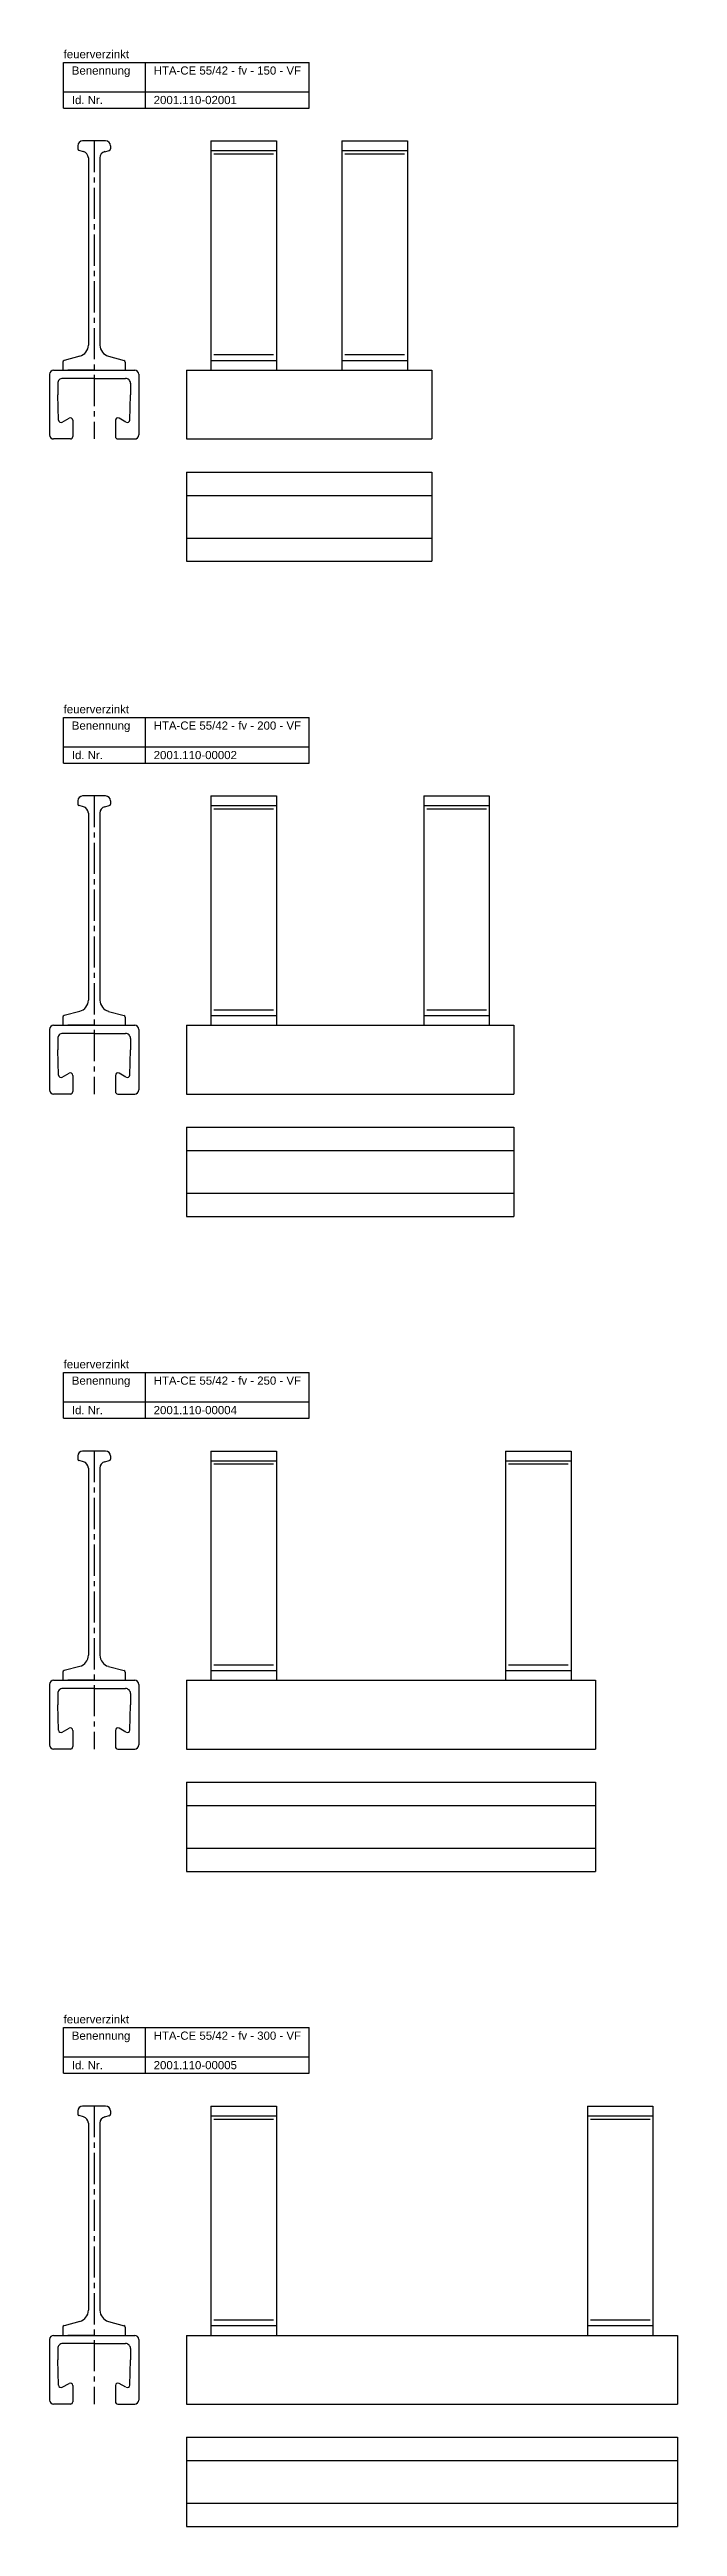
# Model space of a CAD drawing. Header units: millimetres. Extents: x 11325 to 17479, y -770 to 2743.
# Drawn here: x 11325 to 11709, y 1230 to 2743 of the extents above; entities that cross this region are included whole.
import ezdxf

# ---------------------------------------------------------------- set-up
doc = ezdxf.new("R2010")
doc.units = ezdxf.units.MM
doc.header["$LTSCALE"] = 0.1
doc.linetypes.add('MITTE2', pattern=[28.575, 19.05, -3.175, 3.175, -3.175])
doc.layers.add('Halfen', color=2, linetype='CONTINUOUS')
doc.styles.add('ARIAL50', font='arial.ttf', dxfattribs={"height": 5})

msp = doc.modelspace()

# ---------------------------------------------------------------- texts
at = {"layer": 'Halfen', "style": 'ARIAL50'}
for s, p in [('feuerverzinkt', (11333.7, 2737.7)), ('Benennung', (11338.7, 2727.7)), ('HTA-CE 55/42 - fv - 150 - VF', (11388.7, 2727.7)), ('Id. Nr.', (11338.7, 2709.7)), ('2001.110-02001', (11388.7, 2709.7)), ('feuerverzinkt', (11333.7, 2337.7)), ('Benennung', (11338.7, 2327.7)), ('HTA-CE 55/42 - fv - 200 - VF', (11388.7, 2327.7)), ('Id. Nr.', (11338.7, 2309.7)), ('2001.110-00002', (11388.7, 2309.7)), ('feuerverzinkt', (11333.7, 1937.7)), ('Benennung', (11338.7, 1927.7)), ('HTA-CE 55/42 - fv - 250 - VF', (11388.7, 1927.7)), ('Id. Nr.', (11338.7, 1909.7)), ('2001.110-00004', (11388.7, 1909.7)), ('feuerverzinkt', (11333.7, 1537.7)), ('Benennung', (11338.7, 1527.7)), ('HTA-CE 55/42 - fv - 300 - VF', (11388.7, 1527.7)), ('Id. Nr.', (11338.7, 1509.7)), ('2001.110-00005', (11388.7, 1509.7))]:
    msp.add_text(s, height=5, dxfattribs=at).set_placement(p)

# ---------------------------------------------------------------- linework, layer by layer
at = {"layer": 'Halfen'}
for p, q in [((11333.7, 2735.2), (11483.7, 2735.2)), ((11333.7, 2707.2), (11333.7, 2735.2)), ((11383.7, 2707.2), (11383.7, 2735.2)), ((11483.7, 2707.2), (11483.7, 2735.2)), ((11333.7, 2717.2), (11483.7, 2717.2)), ((11333.7, 2707.2), (11483.7, 2707.2)), ((11342.3, 2684.2), (11342.3, 2682.3)), ((11345.8, 2680.6), (11343.1, 2681.4)), ((11359.3, 2687.2), (11345.3, 2687.2)), ((11358.8, 2680.6), (11361.6, 2681.4)), ((11362.3, 2684.2), (11362.3, 2682.3)), ((11423.7, 2687.2), (11463.7, 2687.2)), ((11423.7, 2687.2), (11423.7, 2547.2)), ((11423.7, 2681.3), (11463.7, 2681.3)), ((11463.7, 2687.2), (11463.7, 2547.2)), ((11503.7, 2687.2), (11543.7, 2687.2)), ((11503.7, 2687.2), (11503.7, 2547.2)), ((11503.7, 2681.3), (11543.7, 2681.3)), ((11543.7, 2687.2), (11543.7, 2547.2)), ((11348.8, 2676.8), (11348.8, 2562.5)), ((11355.9, 2676.8), (11355.9, 2562.5)), ((11325.1, 2544.7), (11325.1, 2515.2)), ((11327.6, 2547.2), (11377.1, 2547.2)), ((11352.3, 2542.2), (11333.1, 2542.2)), ((11333.3, 2552.2), (11333.3, 2547.2)), ((11343.6, 2555.7), (11334.1, 2553.1)), ((11352.3, 2547.2), (11336.3, 2547.2)), ((11352.3, 2542.2), (11371.5, 2542.2)), ((11361.1, 2555.7), (11370.6, 2553.1)), ((11371.3, 2552.2), (11371.3, 2547.2)), ((11379.6, 2544.7), (11379.6, 2515.2)), ((11408.7, 2547.2), (11558.7, 2547.2)), ((11408.7, 2547.2), (11408.7, 2505.2)), ((11423.7, 2553.2), (11463.7, 2553.2)), ((11503.7, 2553.2), (11543.7, 2553.2)), ((11508.7, 2547.2), (11558.7, 2547.2)), ((11558.7, 2547.2), (11558.7, 2505.2)), ((11330.1, 2539.2), (11330.1, 2532.2)), ((11330.6, 2516.7), (11330.1, 2532.2)), ((11374.1, 2516.7), (11374.5, 2532.2)), ((11374.5, 2539.2), (11374.5, 2532.2)), ((11325.1, 2515.2), (11325.1, 2507.7)), ((11332.8, 2515.5), (11337.1, 2517.9)), ((11339.3, 2516.6), (11339.3, 2506.7)), ((11365.3, 2516.6), (11365.3, 2506.7)), ((11371.8, 2515.5), (11367.6, 2517.9)), ((11379.6, 2515.2), (11379.6, 2507.7)), ((11337.8, 2505.2), (11327.6, 2505.2)), ((11366.8, 2505.2), (11377.1, 2505.2)), ((11408.7, 2505.2), (11558.7, 2505.2)), ((11508.7, 2505.2), (11558.7, 2505.2)), ((11408.7, 2485), (11558.7, 2485)), ((11408.7, 2485), (11408.7, 2430.5)), ((11558.7, 2485), (11558.7, 2430.5)), ((11408.7, 2470.7), (11558.7, 2470.7)), ((11408.7, 2444.7), (11558.7, 2444.7)), ((11408.7, 2430.5), (11558.7, 2430.5)), ((11333.7, 2335.2), (11483.7, 2335.2)), ((11333.7, 2307.2), (11333.7, 2335.2)), ((11383.7, 2307.2), (11383.7, 2335.2)), ((11483.7, 2307.2), (11483.7, 2335.2)), ((11333.7, 2317.2), (11483.7, 2317.2)), ((11333.7, 2307.2), (11483.7, 2307.2)), ((11342.3, 2284.2), (11342.3, 2282.3)), ((11359.3, 2287.2), (11345.3, 2287.2)), ((11362.3, 2284.2), (11362.3, 2282.3)), ((11423.7, 2287.2), (11463.7, 2287.2)), ((11423.7, 2287.2), (11423.7, 2147.2)), ((11463.7, 2287.2), (11463.7, 2147.2)), ((11553.7, 2287.2), (11593.7, 2287.2)), ((11553.7, 2287.2), (11553.7, 2147.2)), ((11593.7, 2287.2), (11593.7, 2147.2)), ((11345.8, 2280.6), (11343.1, 2281.4)), ((11348.8, 2276.8), (11348.8, 2162.5)), ((11355.9, 2276.8), (11355.9, 2162.5)), ((11358.8, 2280.6), (11361.6, 2281.4)), ((11423.7, 2281.3), (11463.7, 2281.3)), ((11553.7, 2281.3), (11593.7, 2281.3)), ((11333.3, 2152.2), (11333.3, 2147.2)), ((11343.6, 2155.7), (11334.1, 2153.1)), ((11361.1, 2155.7), (11370.6, 2153.1)), ((11371.3, 2152.2), (11371.3, 2147.2)), ((11423.7, 2153.2), (11463.7, 2153.2)), ((11553.7, 2153.2), (11593.7, 2153.2)), ((11325.1, 2144.7), (11325.1, 2115.2)), ((11327.6, 2147.2), (11377.1, 2147.2)), ((11330.1, 2139.2), (11330.1, 2132.2)), ((11352.3, 2142.2), (11333.1, 2142.2)), ((11352.3, 2147.2), (11336.3, 2147.2)), ((11352.3, 2142.2), (11371.5, 2142.2)), ((11374.5, 2139.2), (11374.5, 2132.2)), ((11379.6, 2144.7), (11379.6, 2115.2)), ((11408.7, 2147.2), (11608.7, 2147.2)), ((11408.7, 2147.2), (11408.7, 2105.2)), ((11558.7, 2147.2), (11608.7, 2147.2)), ((11608.7, 2147.2), (11608.7, 2105.2)), ((11330.6, 2116.7), (11330.1, 2132.2)), ((11332.8, 2115.5), (11337.1, 2117.9)), ((11371.8, 2115.5), (11367.6, 2117.9)), ((11374.1, 2116.7), (11374.5, 2132.2)), ((11325.1, 2115.2), (11325.1, 2107.7)), ((11337.8, 2105.2), (11327.6, 2105.2)), ((11339.3, 2116.6), (11339.3, 2106.7)), ((11365.3, 2116.6), (11365.3, 2106.7)), ((11366.8, 2105.2), (11377.1, 2105.2)), ((11379.6, 2115.2), (11379.6, 2107.7)), ((11408.7, 2105.2), (11608.7, 2105.2)), ((11558.7, 2105.2), (11608.7, 2105.2)), ((11408.7, 2085), (11608.7, 2085)), ((11408.7, 2085), (11408.7, 2030.5)), ((11608.7, 2085), (11608.7, 2030.5)), ((11408.7, 2070.7), (11608.7, 2070.7)), ((11408.7, 2044.7), (11608.7, 2044.7)), ((11408.7, 2030.5), (11608.7, 2030.5)), ((11333.7, 1935.2), (11483.7, 1935.2)), ((11333.7, 1907.2), (11333.7, 1935.2)), ((11383.7, 1907.2), (11383.7, 1935.2)), ((11483.7, 1907.2), (11483.7, 1935.2)), ((11333.7, 1917.2), (11483.7, 1917.2)), ((11333.7, 1907.2), (11483.7, 1907.2)), ((11342.3, 1884.2), (11342.3, 1882.3)), ((11345.8, 1880.6), (11343.1, 1881.4)), ((11359.3, 1887.2), (11345.3, 1887.2)), ((11348.8, 1876.8), (11348.8, 1762.5)), ((11355.9, 1876.8), (11355.9, 1762.5)), ((11358.8, 1880.6), (11361.6, 1881.4)), ((11362.3, 1884.2), (11362.3, 1882.3)), ((11423.7, 1887.2), (11463.7, 1887.2)), ((11423.7, 1887.2), (11423.7, 1747.2)), ((11423.7, 1881.3), (11463.7, 1881.3)), ((11463.7, 1887.2), (11463.7, 1747.2)), ((11603.7, 1887.2), (11643.7, 1887.2)), ((11603.7, 1887.2), (11603.7, 1747.2)), ((11603.7, 1881.3), (11643.7, 1881.3)), ((11643.7, 1887.2), (11643.7, 1747.2)), ((11343.6, 1755.7), (11334.1, 1753.1)), ((11361.1, 1755.7), (11370.6, 1753.1)), ((11325.1, 1744.7), (11325.1, 1715.2)), ((11327.6, 1747.2), (11377.1, 1747.2)), ((11352.3, 1742.2), (11333.1, 1742.2)), ((11333.3, 1752.2), (11333.3, 1747.2)), ((11352.3, 1747.2), (11336.3, 1747.2)), ((11352.3, 1742.2), (11371.5, 1742.2)), ((11371.3, 1752.2), (11371.3, 1747.2)), ((11379.6, 1744.7), (11379.6, 1715.2)), ((11408.7, 1747.2), (11658.7, 1747.2)), ((11408.7, 1747.2), (11408.7, 1705.2)), ((11423.7, 1753.2), (11463.7, 1753.2)), ((11603.7, 1753.2), (11643.7, 1753.2)), ((11608.7, 1747.2), (11658.7, 1747.2)), ((11658.7, 1747.2), (11658.7, 1705.2)), ((11330.1, 1739.2), (11330.1, 1732.2)), ((11330.6, 1716.7), (11330.1, 1732.2)), ((11374.1, 1716.7), (11374.5, 1732.2)), ((11374.5, 1739.2), (11374.5, 1732.2)), ((11325.1, 1715.2), (11325.1, 1707.7)), ((11332.8, 1715.5), (11337.1, 1717.9)), ((11339.3, 1716.6), (11339.3, 1706.7)), ((11365.3, 1716.6), (11365.3, 1706.7)), ((11371.8, 1715.5), (11367.6, 1717.9)), ((11379.6, 1715.2), (11379.6, 1707.7)), ((11337.8, 1705.2), (11327.6, 1705.2)), ((11366.8, 1705.2), (11377.1, 1705.2)), ((11408.7, 1705.2), (11658.7, 1705.2)), ((11608.7, 1705.2), (11658.7, 1705.2)), ((11408.7, 1685), (11658.7, 1685)), ((11408.7, 1685), (11408.7, 1630.5)), ((11658.7, 1685), (11658.7, 1630.5)), ((11408.7, 1670.7), (11658.7, 1670.7)), ((11408.7, 1644.7), (11658.7, 1644.7)), ((11408.7, 1630.5), (11658.7, 1630.5)), ((11333.7, 1535.2), (11483.7, 1535.2)), ((11333.7, 1507.2), (11333.7, 1535.2)), ((11383.7, 1507.2), (11383.7, 1535.2)), ((11483.7, 1507.2), (11483.7, 1535.2)), ((11333.7, 1517.2), (11483.7, 1517.2)), ((11333.7, 1507.2), (11483.7, 1507.2)), ((11342.3, 1484.2), (11342.3, 1482.3)), ((11359.3, 1487.2), (11345.3, 1487.2)), ((11362.3, 1484.2), (11362.3, 1482.3)), ((11423.7, 1487.2), (11463.7, 1487.2)), ((11423.7, 1487.2), (11423.7, 1347.2)), ((11463.7, 1487.2), (11463.7, 1347.2)), ((11653.7, 1487.2), (11693.7, 1487.2)), ((11653.7, 1487.2), (11653.7, 1347.2)), ((11693.7, 1487.2), (11693.7, 1347.2)), ((11345.8, 1480.6), (11343.1, 1481.4)), ((11348.8, 1476.8), (11348.8, 1362.5)), ((11355.9, 1476.8), (11355.9, 1362.5)), ((11358.8, 1480.6), (11361.6, 1481.4)), ((11423.7, 1481.3), (11463.7, 1481.3)), ((11653.7, 1481.3), (11693.7, 1481.3)), ((11327.6, 1347.2), (11377.1, 1347.2)), ((11333.3, 1352.2), (11333.3, 1347.2)), ((11343.6, 1355.7), (11334.1, 1353.1)), ((11352.3, 1347.2), (11336.3, 1347.2)), ((11361.1, 1355.7), (11370.6, 1353.1)), ((11371.3, 1352.2), (11371.3, 1347.2)), ((11408.7, 1347.2), (11708.7, 1347.2)), ((11408.7, 1347.2), (11408.7, 1305.2)), ((11423.7, 1353.2), (11463.7, 1353.2)), ((11653.7, 1353.2), (11693.7, 1353.2)), ((11658.7, 1347.2), (11708.7, 1347.2)), ((11708.7, 1347.2), (11708.7, 1305.2)), ((11325.1, 1344.7), (11325.1, 1315.2)), ((11330.1, 1339.2), (11330.1, 1332.2)), ((11330.6, 1316.7), (11330.1, 1332.2)), ((11352.3, 1342.2), (11333.1, 1342.2)), ((11352.3, 1342.2), (11371.5, 1342.2)), ((11374.1, 1316.7), (11374.5, 1332.2)), ((11374.5, 1339.2), (11374.5, 1332.2)), ((11379.6, 1344.7), (11379.6, 1315.2)), ((11332.8, 1315.5), (11337.1, 1317.9)), ((11339.3, 1316.6), (11339.3, 1306.7)), ((11365.3, 1316.6), (11365.3, 1306.7)), ((11371.8, 1315.5), (11367.6, 1317.9)), ((11325.1, 1315.2), (11325.1, 1307.7)), ((11337.8, 1305.2), (11327.6, 1305.2)), ((11366.8, 1305.2), (11377.1, 1305.2)), ((11379.6, 1315.2), (11379.6, 1307.7)), ((11408.7, 1305.2), (11708.7, 1305.2)), ((11658.7, 1305.2), (11708.7, 1305.2)), ((11408.7, 1285), (11708.7, 1285)), ((11408.7, 1285), (11408.7, 1230.5)), ((11408.7, 1270.7), (11708.7, 1270.7)), ((11708.7, 1285), (11708.7, 1230.5)), ((11408.7, 1244.7), (11708.7, 1244.7)), ((11408.7, 1230.5), (11708.7, 1230.5))]:
    msp.add_line(p, q, dxfattribs=at)
at = {"layer": 'Halfen', "color": 1, "linetype": 'MITTE2', "ltscale": 10}
for p, q in [((11352.3, 2687.2), (11352.3, 2505.2)), ((11352.3, 2287.2), (11352.3, 2105.2)), ((11352.3, 1887.2), (11352.3, 1705.2)), ((11352.3, 1487.2), (11352.3, 1305.2))]:
    msp.add_line(p, q, dxfattribs=at)
at = {"layer": 'Halfen', "color": 1}
for p, q in [((11425.5, 2679.3), (11462, 2679.3)), ((11505.5, 2679.3), (11542, 2679.3)), ((11425.5, 2556.7), (11462, 2556.7)), ((11505.5, 2556.7), (11542, 2556.7)), ((11425.5, 2279.3), (11462, 2279.3)), ((11555.5, 2279.3), (11592, 2279.3)), ((11425.5, 2156.7), (11462, 2156.7)), ((11555.5, 2156.7), (11592, 2156.7)), ((11425.5, 1879.3), (11462, 1879.3)), ((11605.5, 1879.3), (11642, 1879.3)), ((11425.5, 1756.7), (11462, 1756.7)), ((11605.5, 1756.7), (11642, 1756.7)), ((11425.5, 1479.3), (11462, 1479.3)), ((11655.5, 1479.3), (11692, 1479.3)), ((11425.5, 1356.7), (11462, 1356.7)), ((11655.5, 1356.7), (11692, 1356.7))]:
    msp.add_line(p, q, dxfattribs=at)
at = {"layer": 'Halfen'}
for centre, radius, start, end in [((11345.3, 2684.2), 3, 90, 180), ((11343.3, 2682.3), 1, 180, 255), ((11344.8, 2676.8), 4, 0, 75), ((11359.9, 2676.8), 4, 105, 180), ((11359.3, 2684.2), 3, 0, 90), ((11361.3, 2682.3), 1, 285, 0), ((11341.8, 2562.5), 7, 285, 0), ((11362.9, 2562.5), 7, 180, 255), ((11327.6, 2544.7), 2.5, 90, 180), ((11333.1, 2539.2), 3, 90, 181.1927), ((11334.3, 2552.2), 1, 105, 180), ((11370.3, 2552.2), 1, 0, 75), ((11371.5, 2539.2), 3, 358.8073, 90), ((11377.1, 2544.7), 2.5, 0, 90), ((11332.1, 2516.8), 1.5, 181.1927, 300), ((11337.8, 2516.6), 1.5, 0, 120), ((11366.8, 2516.6), 1.5, 60, 180), ((11372.6, 2516.8), 1.5, 240, 358.8073), ((11327.6, 2507.7), 2.5, 180, 270), ((11337.8, 2506.7), 1.5, 270, 0), ((11366.8, 2506.7), 1.5, 180, 270), ((11377.1, 2507.7), 2.5, 270, 0), ((11345.3, 2284.2), 3, 90, 180), ((11359.3, 2284.2), 3, 0, 90), ((11343.3, 2282.3), 1, 180, 255), ((11344.8, 2276.8), 4, 0, 75), ((11359.9, 2276.8), 4, 105, 180), ((11361.3, 2282.3), 1, 285, 0), ((11334.3, 2152.2), 1, 105, 180), ((11341.8, 2162.5), 7, 285, 0), ((11362.9, 2162.5), 7, 180, 255), ((11370.3, 2152.2), 1, 0, 75), ((11327.6, 2144.7), 2.5, 90, 180), ((11333.1, 2139.2), 3, 90, 181.1927), ((11371.5, 2139.2), 3, 358.8073, 90), ((11377.1, 2144.7), 2.5, 0, 90), ((11337.8, 2116.6), 1.5, 0, 120), ((11366.8, 2116.6), 1.5, 60, 180), ((11327.6, 2107.7), 2.5, 180, 270), ((11332.1, 2116.8), 1.5, 181.1927, 300), ((11337.8, 2106.7), 1.5, 270, 0), ((11366.8, 2106.7), 1.5, 180, 270), ((11372.6, 2116.8), 1.5, 240, 358.8073), ((11377.1, 2107.7), 2.5, 270, 0), ((11345.3, 1884.2), 3, 90, 180), ((11343.3, 1882.3), 1, 180, 255), ((11344.8, 1876.8), 4, 0, 75), ((11359.9, 1876.8), 4, 105, 180), ((11359.3, 1884.2), 3, 0, 90), ((11361.3, 1882.3), 1, 285, 0), ((11341.8, 1762.5), 7, 285, 0), ((11362.9, 1762.5), 7, 180, 255), ((11327.6, 1744.7), 2.5, 90, 180), ((11333.1, 1739.2), 3, 90, 181.1927), ((11334.3, 1752.2), 1, 105, 180), ((11370.3, 1752.2), 1, 0, 75), ((11371.5, 1739.2), 3, 358.8073, 90), ((11377.1, 1744.7), 2.5, 0, 90), ((11332.1, 1716.8), 1.5, 181.1927, 300), ((11337.8, 1716.6), 1.5, 0, 120), ((11366.8, 1716.6), 1.5, 60, 180), ((11372.6, 1716.8), 1.5, 240, 358.8073), ((11327.6, 1707.7), 2.5, 180, 270), ((11337.8, 1706.7), 1.5, 270, 0), ((11366.8, 1706.7), 1.5, 180, 270), ((11377.1, 1707.7), 2.5, 270, 0), ((11345.3, 1484.2), 3, 90, 180), ((11343.3, 1482.3), 1, 180, 255), ((11359.3, 1484.2), 3, 0, 90), ((11361.3, 1482.3), 1, 285, 0), ((11344.8, 1476.8), 4, 0, 75), ((11359.9, 1476.8), 4, 105, 180), ((11341.8, 1362.5), 7, 285, 0), ((11362.9, 1362.5), 7, 180, 255), ((11327.6, 1344.7), 2.5, 90, 180), ((11334.3, 1352.2), 1, 105, 180), ((11370.3, 1352.2), 1, 0, 75), ((11377.1, 1344.7), 2.5, 0, 90), ((11333.1, 1339.2), 3, 90, 181.1927), ((11371.5, 1339.2), 3, 358.8073, 90), ((11332.1, 1316.8), 1.5, 181.1927, 300), ((11337.8, 1316.6), 1.5, 0, 120), ((11366.8, 1316.6), 1.5, 60, 180), ((11372.6, 1316.8), 1.5, 240, 358.8073), ((11327.6, 1307.7), 2.5, 180, 270), ((11337.8, 1306.7), 1.5, 270, 0), ((11366.8, 1306.7), 1.5, 180, 270), ((11377.1, 1307.7), 2.5, 270, 0)]:
    msp.add_arc(centre, radius, start, end, dxfattribs=at)

msp.set_redraw_order([(e.dxf.handle, doc.entitydb.next_handle()) for e in msp.query("TEXT MTEXT ATTDEF DIMENSION ARC_DIMENSION")])  # texts and dimensions are drawn at this point

doc.saveas('drawing.dxf')
